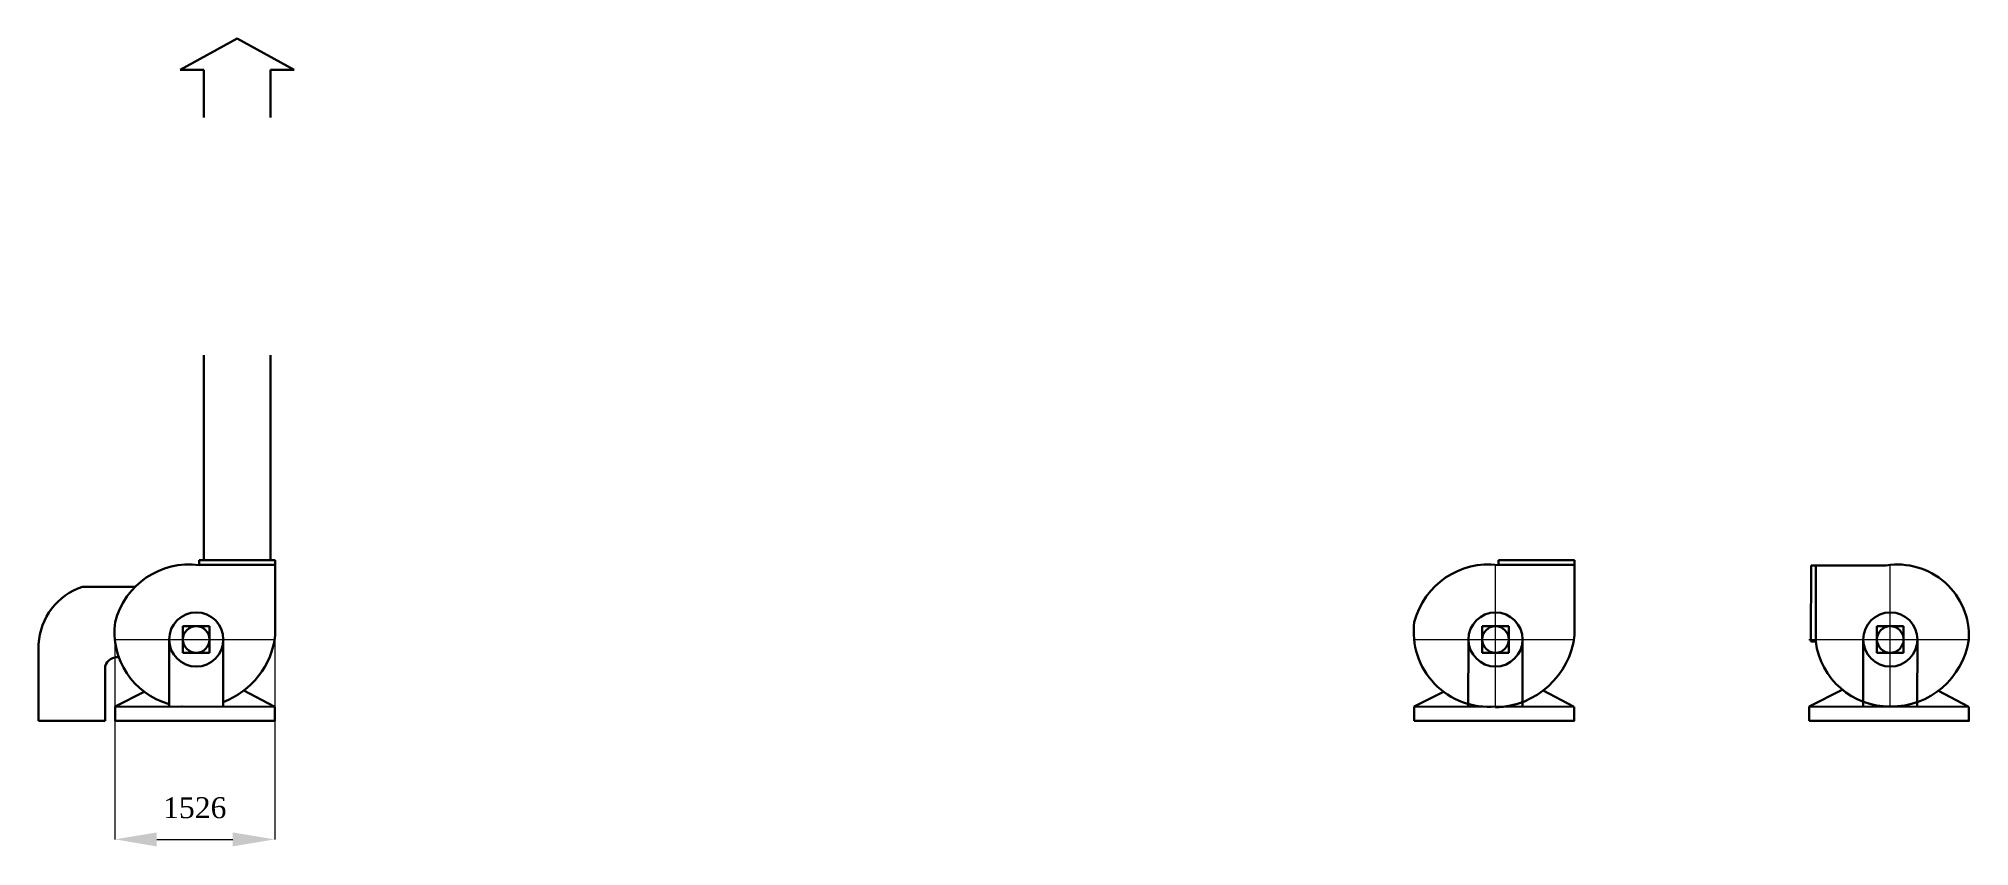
# Model space of a CAD drawing. Header units: inches. Extents: x -4475333 to 345677417, y -211198149 to 2125895.
# Drawn here: x -2140765 to -2122341, y 1135151 to 1142862 of the extents above; entities that cross this region are included whole.
import ezdxf

# ---------------------------------------------------------------- set-up
doc = ezdxf.new("R2010")
doc.units = ezdxf.units.IN
doc.header["$LTSCALE"] = 150
doc.header["$MEASUREMENT"] = 0
doc.layers.add('KHUNG BVE', color=7, linetype='Continuous', lineweight=0)
doc.layers.add('TH net dam', color=7, linetype='Continuous', lineweight=30)
doc.styles.add('KICHTHUOC', font='times.ttf')
doc.styles.get("Standard").update_dxf_attribs({"font": 'times.ttf', "height": 100})
doc.dimstyles.get("Standard").update_dxf_attribs({"dimtxt": 100, "dimasz": 500, "dimexe": 0.18, "dimexo": 0.0625, "dimgap": 20, "dimtad": 1, "dimdec": 0, "dimzin": 0, "dimdsep": 46, "dimtxsty": 'Standard', "dimcen": 0.09, "dimadec": 0, "dimazin": 0, "dimtfac": 1, "dimtdec": 0, "dimtofl": 0, "dimtmove": 0, "dimatfit": 3, "dimfxl": 1, "dimtolj": 1, "dimtzin": 0, "dimlwd": 9, "dimlwe": 9, "dimarcsym": 0})

msp = doc.modelspace()

# ---------------------------------------------------------------- blocks, each defined once
blk = doc.blocks.new('*D232')
at = {"layer": 'Defpoints', "color": 0, "lineweight": 0, "transparency": 16777216}
for p in [(-2140038, 1137126), (-2138512, 1137126), (-2138512, 1135218)]:
    blk.add_point(p, dxfattribs=at)
at = {"layer": 'KHUNG BVE', "color": 0, "lineweight": 9, "transparency": 16777216}
for p, q in [((-2140038, 1137126), (-2140038, 1135217)), ((-2138512, 1137126), (-2138512, 1135217)), ((-2139638, 1135218), (-2138912, 1135218))]:
    blk.add_line(p, q, dxfattribs=at)
at = {"layer": 'KHUNG BVE', "color": 0, "lineweight": 0, "transparency": 16777216}
for points in [[(-2139638, 1135284), (-2139638, 1135151), (-2140038, 1135218)], [(-2138912, 1135284), (-2138912, 1135151), (-2138512, 1135218)]]:
    blk.add_solid(points, dxfattribs=at)
at = {"layer": 'KHUNG BVE', "color": 0, "lineweight": 0, "transparency": 16777216, "insert": (-2139275, 1135519), "char_height": 200, "attachment_point": 5, "style": 'KICHTHUOC'}
blk.add_mtext('\\A1;1526', dxfattribs=at)

# ---------------------------------------------------------------- dimensions: what is measured, and where the dimension line sits
at = {"layer": 'KHUNG BVE', "lineweight": 0}
dim = msp.add_linear_dim(base=(-2138512.1, 1135217.6), p1=(-2140038.1, 1137126.1), p2=(-2138512.1, 1137126.1), dimstyle='Standard', override={"dimtxt": 200, "dimasz": 400, "dimgap": 200, "dimtih": 1, "dimtoh": 1, "dimtxsty": 'KICHTHUOC'}, dxfattribs=at)
dim.commit()
dim.dimension.update_dxf_attribs({"geometry": '*D232', "text_midpoint": (-2139275.1, 1135519.3)})

# ---------------------------------------------------------------- linework, layer by layer
at = {"layer": 'KHUNG BVE', "lineweight": 0}
for p, q in [((-2126862.9, 1136485.5), (-2126862.9, 1137839.5)), ((-2123095.7, 1136485.5), (-2123095.7, 1137839.5)), ((-2140038.1, 1137126.1), (-2138512.1, 1137126.1)), ((-2127640.1, 1137126.1), (-2126114.1, 1137126.1)), ((-2123872.9, 1137126.1), (-2122346.9, 1137126.1))]:
    msp.add_line(p, q, dxfattribs=at)
at = {"layer": 'TH net dam'}
for p, q in [((-2139413.9, 1142562.5), (-2138869.6, 1142861.9)), ((-2138325.3, 1142562.5), (-2138869.6, 1142861.9)), ((-2139187.1, 1142562.5), (-2139413.9, 1142562.5)), ((-2139187.1, 1142109), (-2139187.1, 1142562.5)), ((-2138552.1, 1142562.5), (-2138325.3, 1142562.5)), ((-2138551.3, 1142109), (-2138551.2, 1142562.5)), ((-2139187.9, 1137883.3), (-2139187.1, 1139841.1)), ((-2138552.5, 1137882.4), (-2138552.1, 1139841.1)), ((-2138506.3, 1137882.3), (-2139232.9, 1137883.3)), ((-2139232.9, 1137882.8), (-2139232.9, 1137837.5)), ((-2138506.3, 1137167), (-2138506.3, 1137881.8)), ((-2126108.2, 1137882.3), (-2126834.8, 1137883.3)), ((-2126834.8, 1137882.8), (-2126834.8, 1137837.5)), ((-2126108.2, 1137167), (-2126108.2, 1137881.8)), ((-2139232.9, 1137837.5), (-2138506.3, 1137837.5)), ((-2126834.8, 1137837.5), (-2126108.2, 1137837.5)), ((-2123851.7, 1137832.3), (-2123852.7, 1137105.7)), ((-2123136.4, 1137832.3), (-2123851.2, 1137832.3)), ((-2123806.9, 1137105.7), (-2123806.9, 1137832.3)), ((-2139844.4, 1137627.6), (-2140347.3, 1137628.1)), ((-2139134, 1137253.1), (-2139388, 1137253.1)), ((-2139388, 1137253.1), (-2139388, 1136999.1)), ((-2139134, 1136999.1), (-2139134, 1137253.1)), ((-2126735.9, 1137253.1), (-2126989.9, 1137253.1)), ((-2126989.9, 1137253.1), (-2126989.9, 1136999.1)), ((-2126735.9, 1136999.1), (-2126735.9, 1137253.1)), ((-2122968.7, 1137253.1), (-2123222.7, 1137253.1)), ((-2123222.7, 1137253.1), (-2123222.7, 1136999.1)), ((-2122968.7, 1136999.1), (-2122968.7, 1137253.1)), ((-2140765, 1136348.7), (-2140765, 1137082.2)), ((-2139995.1, 1136955.9), (-2140031, 1136955.9)), ((-2139519.5, 1137126.1), (-2139520.5, 1136485.8)), ((-2139388, 1136999.1), (-2139134, 1136999.1)), ((-2139002.5, 1137126.1), (-2139003.4, 1136485.1)), ((-2127121.5, 1137126.1), (-2127122.4, 1136485.8)), ((-2126989.9, 1136999.1), (-2126735.9, 1136999.1)), ((-2126604.4, 1137126.1), (-2126605.4, 1136485.1)), ((-2123852.7, 1137105.7), (-2123807.4, 1137105.7)), ((-2123354.3, 1137126.1), (-2123355.2, 1136485.8)), ((-2123222.7, 1136999.1), (-2122968.7, 1136999.1)), ((-2122837.2, 1137126.1), (-2122838.1, 1136485.1)), ((-2140130, 1136348.7), (-2140130, 1136871.7)), ((-2140035.7, 1136486.6), (-2139756.6, 1136627.1)), ((-2138517.1, 1136486.6), (-2138805.5, 1136639.2)), ((-2127637.6, 1136486.6), (-2127358.6, 1136627.1)), ((-2126119, 1136486.6), (-2126407.5, 1136639.2)), ((-2123870.4, 1136486.6), (-2123555.9, 1136644.9)), ((-2122351.8, 1136486.6), (-2122636.2, 1136637.1)), ((-2140035.7, 1136486.6), (-2138511.7, 1136484.4)), ((-2140035.7, 1136486.6), (-2140035.7, 1136349.4)), ((-2138511.7, 1136484.4), (-2138511.7, 1136349.4)), ((-2127637.6, 1136486.6), (-2126113.6, 1136484.4)), ((-2127637.6, 1136486.6), (-2127637.6, 1136349.4)), ((-2126113.6, 1136484.4), (-2126113.6, 1136349.4)), ((-2123870.4, 1136486.6), (-2122346.4, 1136484.4)), ((-2123870.4, 1136486.6), (-2123870.4, 1136349.4)), ((-2122346.4, 1136484.4), (-2122346.4, 1136349.4)), ((-2140765, 1136348.7), (-2140130, 1136348.7)), ((-2140035.7, 1136349.4), (-2138506.3, 1136349.4)), ((-2127637.6, 1136349.4), (-2126108.2, 1136349.4)), ((-2123870.4, 1136349.4), (-2122341, 1136349.4))]:
    msp.add_line(p, q, dxfattribs=at)
for centre, radius in [((-2139261, 1137126.1), 258.5), ((-2126862.9, 1137126.1), 258.5), ((-2123095.7, 1137126.1), 258.5), ((-2139261, 1137126.1), 127), ((-2126862.9, 1137126.1), 127), ((-2123095.7, 1137126.1), 127)]:
    msp.add_circle(centre, radius, dxfattribs=at)
for centre, radius, start, end in [((-2139326.2, 1137109.8), 732.6, 82.68344, 165.58848), ((-2126928.1, 1137109.8), 732.6, 82.68344, 165.58848), ((-2123025.2, 1137162.2), 679.3, 356.96156, 99.41711), ((-2140157.1, 1137049.8), 608.8, 108.20461, 176.94432), ((-2139326.1, 1137198.8), 715.7, 172.50408, 254.24499), ((-2139280.5, 1137257.3), 779.4, 290.82526, 353.34732), ((-2126928.1, 1137198.8), 715.7, 172.50408, 275.21951), ((-2126882.4, 1137257.3), 779.4, 271.42971, 353.34732), ((-2140013.1, 1136834.4), 122.8, 81.59867, 162.29578), ((-2123102.1, 1137196.5), 711, 187.33668, 270.51605), ((-2123088.1, 1137234.6), 749.1, 269.41699, 351.6781), ((-2139280.5, 1137257.3), 779.4, 261.39051, 261.87338), ((-2126882.4, 1137257.3), 779.4, 261.39051, 261.87338)]:
    msp.add_arc(centre, radius, start, end, dxfattribs=at)

msp.set_redraw_order([(e.dxf.handle, doc.entitydb.next_handle()) for e in msp.query("TEXT MTEXT ATTDEF DIMENSION ARC_DIMENSION")])  # texts and dimensions are drawn at this point

doc.saveas('drawing.dxf')
